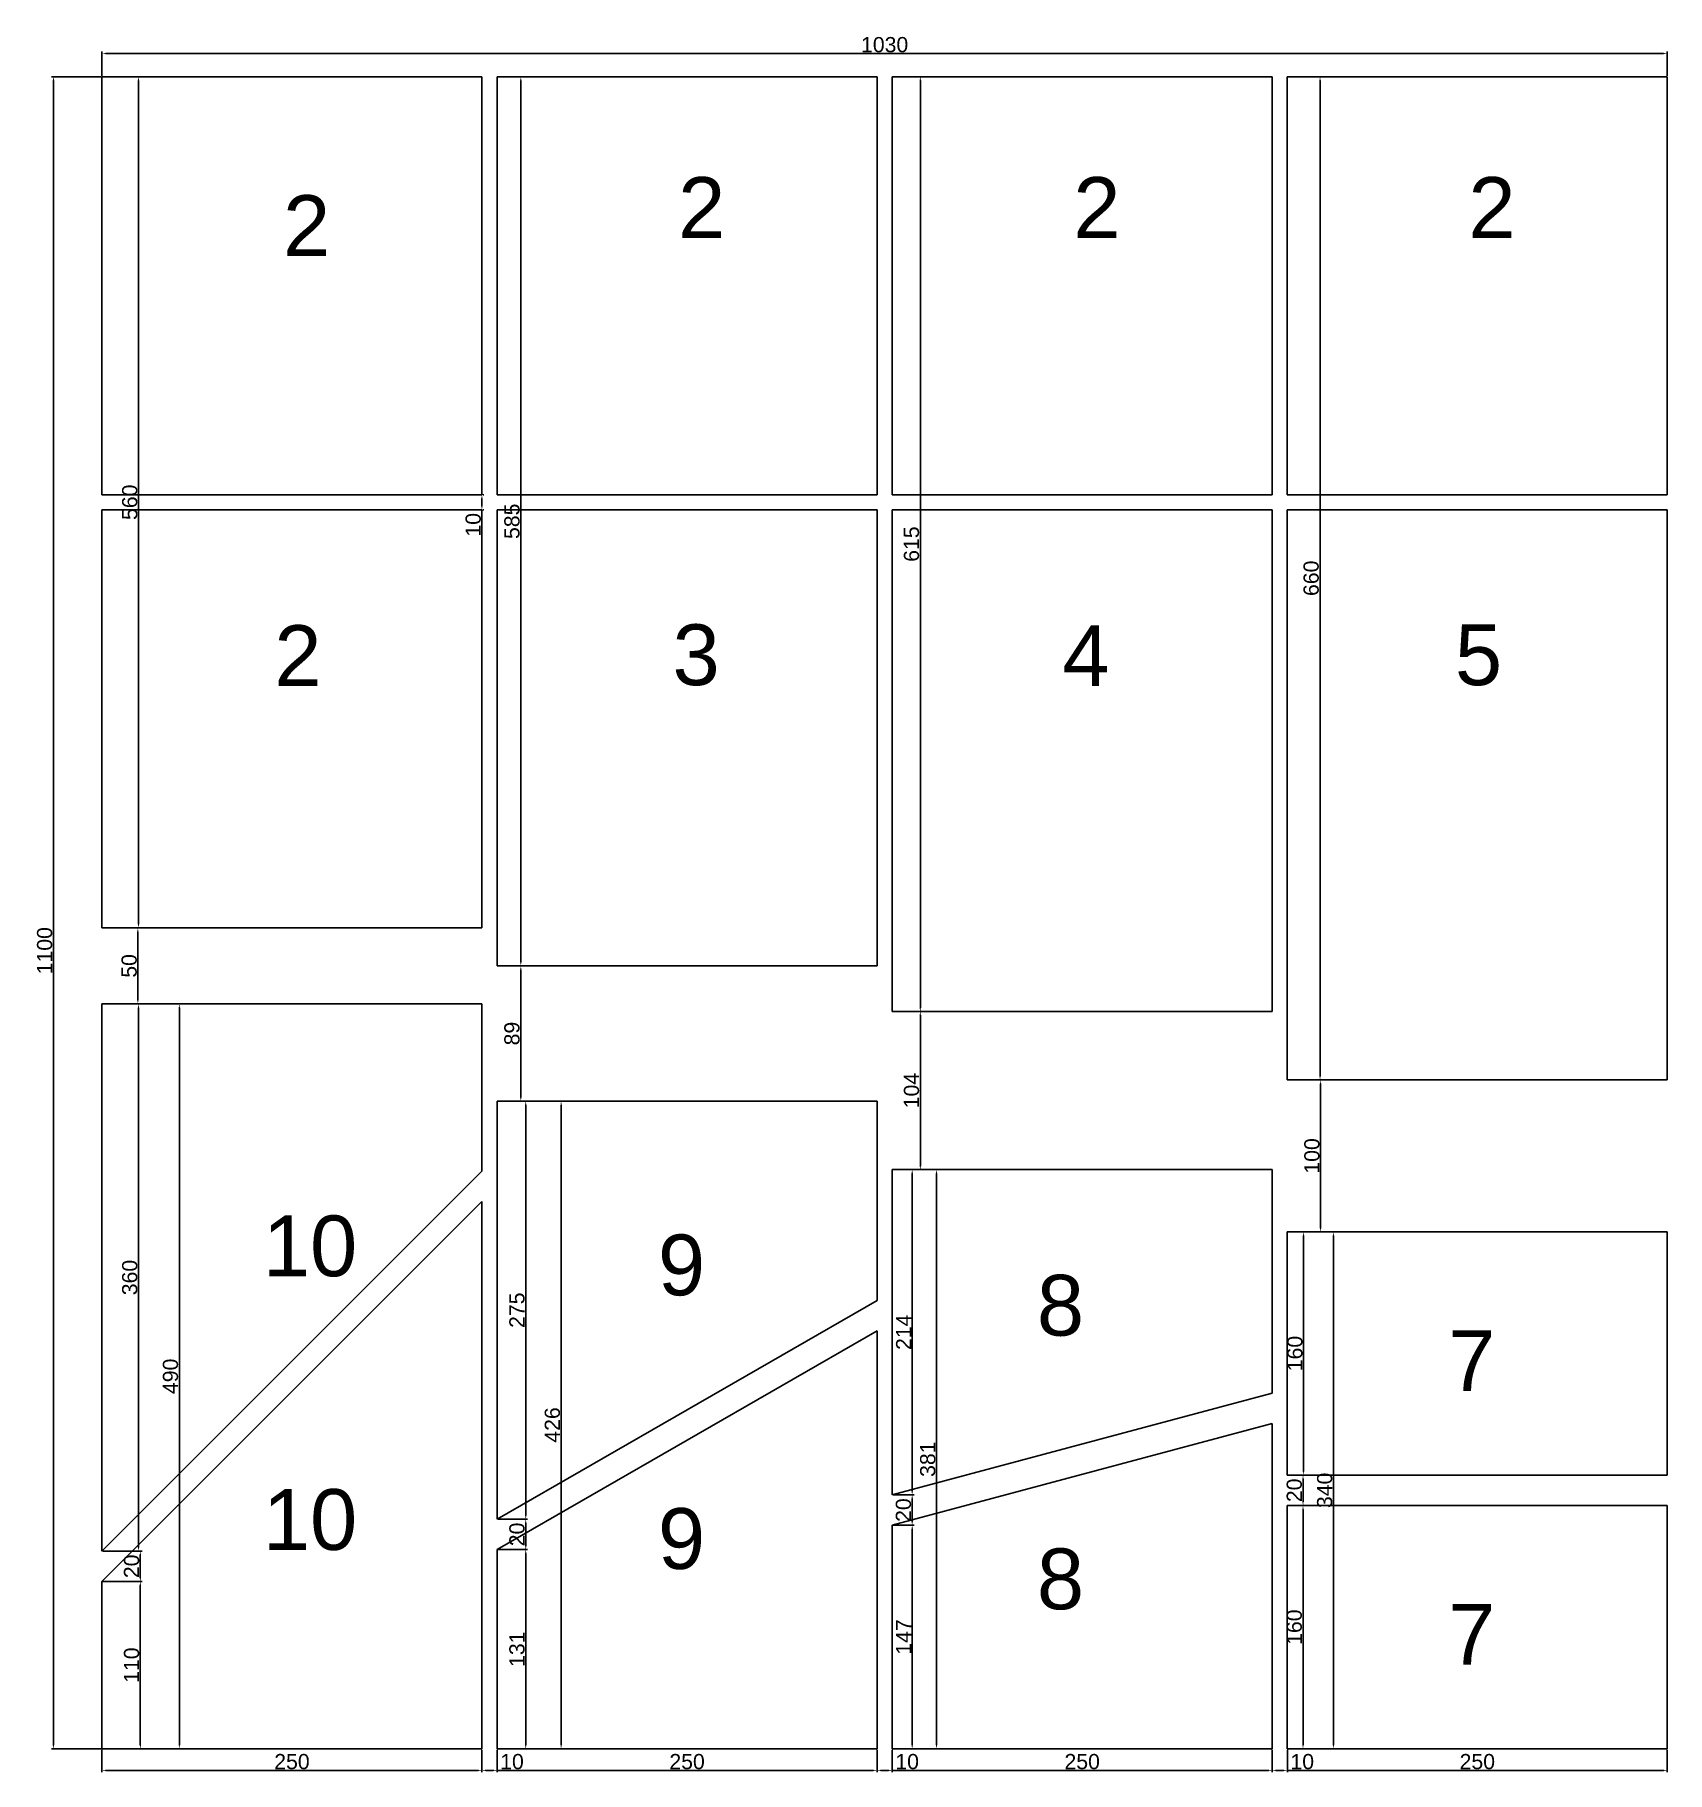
# Model space of a CAD drawing. Header units: millimetres. Extents: x -4275 to 17266, y -15886 to 5463.
# Drawn here: x 8340 to 9414, y -4808 to -3665 of the extents above; entities that cross this region are included whole.
import ezdxf

# ---------------------------------------------------------------- set-up
doc = ezdxf.new("R2010")
doc.units = ezdxf.units.MM
doc.layers.add('尺寸标注', color=6, linetype='Continuous')
doc.layers.add('标号', color=4, linetype='Continuous')
doc.styles.get("Standard").update_dxf_attribs({"font": 'arial.ttf'})
doc.dimstyles.new('ISO-25-JHF', dxfattribs={"dimtxt": 10, "dimasz": 2.5, "dimexe": 1.25, "dimexo": 0.625, "dimtad": 1, "dimtxsty": 'Standard', "dimcen": 2.5, "dimadec": 0, "dimazin": 0, "dimtfac": 1, "dimtmove": 0, "dimatfit": 3, "dimfxl": 1, "dimarcsym": 0})

msp = doc.modelspace()

# ---------------------------------------------------------------- texts
at = {"layer": '标号', "char_height": 40, "attachment_point": 7}
for s, insert in [('2 ', (8763.629, -3799.079)), ('2 ', (9023.629, -3799.079)), ('2 ', (9283.629, -3799.079)), ('2 ', (8503.629, -3810.98)), ('2 ', (8497.898, -4093.878)), ('3 ', (8759.933, -4093.878)), ('4 ', (9016.468, -4093.878)), ('5 ', (9274.749, -4093.878)), ('10 ', (8490.326, -4482.751)), ('9 ', (8750.326, -4495.284)), ('8 ', (8999.681, -4521.798)), ('7 ', (9270.326, -4557.751)), ('10', (8490.326, -4662.751)), ('9 ', (8750.326, -4675.284)), ('8 ', (8999.681, -4701.798)), ('7 ', (9270.326, -4737.751))]:
    msp.add_mtext_dynamic_manual_height_columns(s, width=70.10425, gutter_width=12.5, heights=[0], dxfattribs=dict(at, insert=insert))

# ---------------------------------------------------------------- blocks, each defined once
blk = doc.blocks.new('*D156')
at = {"layer": 'Defpoints', "color": 0, "transparency": 16777216}
for p in [(8384.5, -3693), (8408.5, -3693), (8384.5, -4253)]:
    blk.add_point(p, dxfattribs=at)
at = {"layer": '尺寸标注', "color": 0, "lineweight": -2, "transparency": 16777216}
for p, q in [((8385.1, -3693), (8409.7, -3693)), ((8408.5, -4250.5), (8408.5, -3695.5)), ((8385.1, -4253), (8409.7, -4253))]:
    blk.add_line(p, q, dxfattribs=at)
at = {"layer": '尺寸标注', "color": 0, "transparency": 16777216}
for points in [[(8408.1, -3695.5), (8408.9, -3695.5), (8408.5, -3693)], [(8408.1, -4250.5), (8408.9, -4250.5), (8408.5, -4253)]]:
    blk.add_solid(points, dxfattribs=at)
at = {"layer": '尺寸标注', "color": 0, "transparency": 16777216, "insert": (8402.8, -3973), "char_height": 10, "attachment_point": 5, "rotation": 90}
blk.add_mtext('560', dxfattribs=at)
blk = doc.blocks.new('*D159')
at = {"layer": 'Defpoints', "color": 0, "transparency": 16777216}
for p in [(8644.5, -3693), (8644.5, -4278), (8660.1, -4278)]:
    blk.add_point(p, dxfattribs=at)
at = {"layer": '尺寸标注', "color": 0, "lineweight": -2, "transparency": 16777216}
for p, q in [((8645.1, -3693), (8661.3, -3693)), ((8660.1, -3695.5), (8660.1, -4275.5)), ((8645.1, -4278), (8661.3, -4278))]:
    blk.add_line(p, q, dxfattribs=at)
at = {"layer": '尺寸标注', "color": 0, "transparency": 16777216}
for points in [[(8659.7, -3695.5), (8660.5, -3695.5), (8660.1, -3693)], [(8659.7, -4275.5), (8660.5, -4275.5), (8660.1, -4278)]]:
    blk.add_solid(points, dxfattribs=at)
at = {"layer": '尺寸标注', "color": 0, "transparency": 16777216, "insert": (8654.3, -3985.5), "char_height": 10, "attachment_point": 5, "rotation": 90}
blk.add_mtext('585', dxfattribs=at)
blk = doc.blocks.new('*D160')
at = {"layer": 'Defpoints', "color": 0, "transparency": 16777216}
for p in [(8904.5, -3693), (8923, -3693), (8904.5, -4308)]:
    blk.add_point(p, dxfattribs=at)
at = {"layer": '尺寸标注', "color": 0, "lineweight": -2, "transparency": 16777216}
for p, q in [((8905.1, -3693), (8924.2, -3693)), ((8923, -4305.5), (8923, -3695.5)), ((8905.1, -4308), (8924.2, -4308))]:
    blk.add_line(p, q, dxfattribs=at)
at = {"layer": '尺寸标注', "color": 0, "transparency": 16777216}
for points in [[(8922.5, -3695.5), (8923.4, -3695.5), (8923, -3693)], [(8922.5, -4305.5), (8923.4, -4305.5), (8923, -4308)]]:
    blk.add_solid(points, dxfattribs=at)
at = {"layer": '尺寸标注', "color": 0, "transparency": 16777216, "insert": (8917.2, -4000.5), "char_height": 10, "attachment_point": 5, "rotation": 90}
blk.add_mtext('615', dxfattribs=at)
blk = doc.blocks.new('*D161')
at = {"layer": 'Defpoints', "color": 0, "transparency": 16777216}
for p in [(9164.5, -3693), (9164.5, -4353), (9186, -4353)]:
    blk.add_point(p, dxfattribs=at)
at = {"layer": '尺寸标注', "color": 0, "lineweight": -2, "transparency": 16777216}
for p, q in [((9165.1, -3693), (9187.2, -3693)), ((9186, -3695.5), (9186, -4350.5)), ((9165.1, -4353), (9187.2, -4353))]:
    blk.add_line(p, q, dxfattribs=at)
at = {"layer": '尺寸标注', "color": 0, "transparency": 16777216}
for points in [[(9185.6, -3695.5), (9186.4, -3695.5), (9186, -3693)], [(9185.6, -4350.5), (9186.4, -4350.5), (9186, -4353)]]:
    blk.add_solid(points, dxfattribs=at)
at = {"layer": '尺寸标注', "color": 0, "transparency": 16777216, "insert": (9180.2, -4023), "char_height": 10, "attachment_point": 5, "rotation": 90}
blk.add_mtext('660', dxfattribs=at)
blk = doc.blocks.new('*D166')
at = {"layer": 'Defpoints', "color": 0, "transparency": 16777216}
for p in [(8634.5, -3968), (8634.5, -3978), (8634.5, -3978)]:
    blk.add_point(p, dxfattribs=at)
at = {"layer": '尺寸标注', "color": 0, "lineweight": -2, "transparency": 16777216}
for p, q in [((8634.5, -3970.5), (8634.5, -3975.5)), ((8635.1, -3968), (8635.7, -3968)), ((8634.5, -3978), (8634.5, -3995.1)), ((8635.1, -3978), (8635.7, -3978))]:
    blk.add_line(p, q, dxfattribs=at)
at = {"layer": '尺寸标注', "color": 0, "transparency": 16777216}
for points in [[(8634.1, -3970.5), (8634.9, -3970.5), (8634.5, -3968)], [(8634.1, -3975.5), (8634.9, -3975.5), (8634.5, -3978)]]:
    blk.add_solid(points, dxfattribs=at)
at = {"layer": '尺寸标注', "color": 0, "transparency": 16777216, "insert": (8628.8, -3987.8), "char_height": 10, "attachment_point": 5, "rotation": 90}
blk.add_mtext('10', dxfattribs=at)
blk = doc.blocks.new('*D208')
at = {"layer": 'Defpoints', "color": 0, "transparency": 16777216}
for p in [(8384.5, -4793), (8634.5, -4793), (8384.5, -4807.2)]:
    blk.add_point(p, dxfattribs=at)
at = {"layer": '尺寸标注', "color": 0, "lineweight": -2, "transparency": 16777216}
for p, q in [((8384.5, -4793.6), (8384.5, -4808.4)), ((8634.5, -4793.6), (8634.5, -4808.4)), ((8632, -4807.2), (8387, -4807.2))]:
    blk.add_line(p, q, dxfattribs=at)
at = {"layer": '尺寸标注', "color": 0, "transparency": 16777216}
for points in [[(8387, -4806.8), (8387, -4807.6), (8384.5, -4807.2)], [(8632, -4806.8), (8632, -4807.6), (8634.5, -4807.2)]]:
    blk.add_solid(points, dxfattribs=at)
at = {"layer": '尺寸标注', "color": 0, "transparency": 16777216, "insert": (8509.5, -4801.5), "char_height": 10, "attachment_point": 5}
blk.add_mtext('250', dxfattribs=at)
blk = doc.blocks.new('*D209')
at = {"layer": 'Defpoints', "color": 0, "transparency": 16777216}
for p in [(8384.5, -4683), (8409.7, -4683), (8384.5, -4793)]:
    blk.add_point(p, dxfattribs=at)
at = {"layer": '尺寸标注', "color": 0, "lineweight": -2, "transparency": 16777216}
for p, q in [((8385.1, -4683), (8411, -4683)), ((8409.7, -4790.5), (8409.7, -4685.5)), ((8385.1, -4793), (8411, -4793))]:
    blk.add_line(p, q, dxfattribs=at)
at = {"layer": '尺寸标注', "color": 0, "transparency": 16777216}
for points in [[(8409.3, -4685.5), (8410.2, -4685.5), (8409.7, -4683)], [(8409.3, -4790.5), (8410.2, -4790.5), (8409.7, -4793)]]:
    blk.add_solid(points, dxfattribs=at)
at = {"layer": '尺寸标注', "color": 0, "transparency": 16777216, "insert": (8404, -4738), "char_height": 10, "attachment_point": 5, "rotation": 90}
blk.add_mtext('110', dxfattribs=at)
blk = doc.blocks.new('*D210')
at = {"layer": 'Defpoints', "color": 0, "transparency": 16777216}
for p in [(8384.5, -4663), (8409.7, -4663), (8384.5, -4683)]:
    blk.add_point(p, dxfattribs=at)
at = {"layer": '尺寸标注', "color": 0, "lineweight": -2, "transparency": 16777216}
for p, q in [((8385.1, -4663), (8411, -4663)), ((8409.7, -4680.5), (8409.7, -4665.5)), ((8385.1, -4683), (8411, -4683))]:
    blk.add_line(p, q, dxfattribs=at)
at = {"layer": '尺寸标注', "color": 0, "transparency": 16777216}
for points in [[(8409.3, -4665.5), (8410.2, -4665.5), (8409.7, -4663)], [(8409.3, -4680.5), (8410.2, -4680.5), (8409.7, -4683)]]:
    blk.add_solid(points, dxfattribs=at)
at = {"layer": '尺寸标注', "color": 0, "transparency": 16777216, "insert": (8404, -4673), "char_height": 10, "attachment_point": 5, "rotation": 90}
blk.add_mtext('20', dxfattribs=at)
blk = doc.blocks.new('*D211')
at = {"layer": 'Defpoints', "color": 0, "transparency": 16777216}
for p in [(8384.5, -4303), (8408.5, -4303), (8384.5, -4663)]:
    blk.add_point(p, dxfattribs=at)
at = {"layer": '尺寸标注', "color": 0, "lineweight": -2, "transparency": 16777216}
for p, q in [((8385.1, -4303), (8409.7, -4303)), ((8408.5, -4660.5), (8408.5, -4305.5)), ((8385.1, -4663), (8409.7, -4663))]:
    blk.add_line(p, q, dxfattribs=at)
at = {"layer": '尺寸标注', "color": 0, "transparency": 16777216}
for points in [[(8408.1, -4305.5), (8408.9, -4305.5), (8408.5, -4303)], [(8408.1, -4660.5), (8408.9, -4660.5), (8408.5, -4663)]]:
    blk.add_solid(points, dxfattribs=at)
at = {"layer": '尺寸标注', "color": 0, "transparency": 16777216, "insert": (8402.8, -4483), "char_height": 10, "attachment_point": 5, "rotation": 90}
blk.add_mtext('360', dxfattribs=at)
blk = doc.blocks.new('*D213')
at = {"layer": 'Defpoints', "color": 0, "transparency": 16777216}
for p in [(9164.5, -4793), (9414.5, -4793), (9414.5, -4807.2)]:
    blk.add_point(p, dxfattribs=at)
at = {"layer": '尺寸标注', "color": 0, "lineweight": -2, "transparency": 16777216}
for p, q in [((9164.5, -4793.6), (9164.5, -4808.4)), ((9414.5, -4793.6), (9414.5, -4808.4)), ((9167, -4807.2), (9412, -4807.2))]:
    blk.add_line(p, q, dxfattribs=at)
at = {"layer": '尺寸标注', "color": 0, "transparency": 16777216}
for points in [[(9167, -4806.8), (9167, -4807.6), (9164.5, -4807.2)], [(9412, -4806.8), (9412, -4807.6), (9414.5, -4807.2)]]:
    blk.add_solid(points, dxfattribs=at)
at = {"layer": '尺寸标注', "color": 0, "transparency": 16777216, "insert": (9289.5, -4801.5), "char_height": 10, "attachment_point": 5}
blk.add_mtext('250', dxfattribs=at)
blk = doc.blocks.new('*D214')
at = {"layer": 'Defpoints', "color": 0, "transparency": 16777216}
for p in [(9164.5, -4633), (9174.8, -4633), (9164.5, -4793)]:
    blk.add_point(p, dxfattribs=at)
at = {"layer": '尺寸标注', "color": 0, "lineweight": -2, "transparency": 16777216}
for p, q in [((9165.1, -4633), (9176.1, -4633)), ((9174.8, -4790.5), (9174.8, -4635.5)), ((9165.1, -4793), (9176.1, -4793))]:
    blk.add_line(p, q, dxfattribs=at)
at = {"layer": '尺寸标注', "color": 0, "transparency": 16777216}
for points in [[(9174.4, -4635.5), (9175.2, -4635.5), (9174.8, -4633)], [(9174.4, -4790.5), (9175.2, -4790.5), (9174.8, -4793)]]:
    blk.add_solid(points, dxfattribs=at)
at = {"layer": '尺寸标注', "color": 0, "transparency": 16777216, "insert": (9169.1, -4713), "char_height": 10, "attachment_point": 5, "rotation": 90}
blk.add_mtext('160', dxfattribs=at)
blk = doc.blocks.new('*D215')
at = {"layer": 'Defpoints', "color": 0, "transparency": 16777216}
for p in [(9164.5, -4613), (9174.8, -4613), (9164.5, -4633)]:
    blk.add_point(p, dxfattribs=at)
at = {"layer": '尺寸标注', "color": 0, "lineweight": -2, "transparency": 16777216}
for p, q in [((9165.1, -4613), (9176.1, -4613)), ((9174.8, -4630.5), (9174.8, -4615.5)), ((9165.1, -4633), (9176.1, -4633))]:
    blk.add_line(p, q, dxfattribs=at)
at = {"layer": '尺寸标注', "color": 0, "transparency": 16777216}
for points in [[(9174.4, -4615.5), (9175.2, -4615.5), (9174.8, -4613)], [(9174.4, -4630.5), (9175.2, -4630.5), (9174.8, -4633)]]:
    blk.add_solid(points, dxfattribs=at)
at = {"layer": '尺寸标注', "color": 0, "transparency": 16777216, "insert": (9169.1, -4623), "char_height": 10, "attachment_point": 5, "rotation": 90}
blk.add_mtext('20', dxfattribs=at)
blk = doc.blocks.new('*D216')
at = {"layer": 'Defpoints', "color": 0, "transparency": 16777216}
for p in [(9164.5, -4453), (9175.2, -4453), (9164.5, -4613)]:
    blk.add_point(p, dxfattribs=at)
at = {"layer": '尺寸标注', "color": 0, "lineweight": -2, "transparency": 16777216}
for p, q in [((9165.1, -4453), (9176.5, -4453)), ((9175.2, -4610.5), (9175.2, -4455.5)), ((9165.1, -4613), (9176.5, -4613))]:
    blk.add_line(p, q, dxfattribs=at)
at = {"layer": '尺寸标注', "color": 0, "transparency": 16777216}
for points in [[(9174.8, -4455.5), (9175.6, -4455.5), (9175.2, -4453)], [(9174.8, -4610.5), (9175.6, -4610.5), (9175.2, -4613)]]:
    blk.add_solid(points, dxfattribs=at)
at = {"layer": '尺寸标注', "color": 0, "transparency": 16777216, "insert": (9169.5, -4533), "char_height": 10, "attachment_point": 5, "rotation": 90}
blk.add_mtext('160', dxfattribs=at)
blk = doc.blocks.new('*D212')
at = {"layer": 'Defpoints', "color": 0, "transparency": 16777216}
for p in [(9164.5, -4453), (9164.5, -4793), (9194.8, -4793)]:
    blk.add_point(p, dxfattribs=at)
at = {"layer": '尺寸标注', "color": 0, "lineweight": -2, "transparency": 16777216}
for p, q in [((9165.1, -4453), (9196.1, -4453)), ((9194.8, -4455.5), (9194.8, -4790.5)), ((9165.1, -4793), (9196.1, -4793))]:
    blk.add_line(p, q, dxfattribs=at)
at = {"layer": '尺寸标注', "color": 0, "transparency": 16777216}
for points in [[(9194.4, -4455.5), (9195.2, -4455.5), (9194.8, -4453)], [(9194.4, -4790.5), (9195.2, -4790.5), (9194.8, -4793)]]:
    blk.add_solid(points, dxfattribs=at)
at = {"layer": '尺寸标注', "color": 0, "transparency": 16777216, "insert": (9189.1, -4623), "char_height": 10, "attachment_point": 5, "rotation": 90}
blk.add_mtext('340', dxfattribs=at)
blk = doc.blocks.new('*D218')
at = {"layer": 'Defpoints', "color": 0, "transparency": 16777216}
for p in [(8904.5, -4793), (9154.5, -4793), (9154.5, -4807.2)]:
    blk.add_point(p, dxfattribs=at)
at = {"layer": '尺寸标注', "color": 0, "lineweight": -2, "transparency": 16777216}
for p, q in [((8904.5, -4793.6), (8904.5, -4808.4)), ((9154.5, -4793.6), (9154.5, -4808.4)), ((8907, -4807.2), (9152, -4807.2))]:
    blk.add_line(p, q, dxfattribs=at)
at = {"layer": '尺寸标注', "color": 0, "transparency": 16777216}
for points in [[(8907, -4806.8), (8907, -4807.6), (8904.5, -4807.2)], [(9152, -4806.8), (9152, -4807.6), (9154.5, -4807.2)]]:
    blk.add_solid(points, dxfattribs=at)
at = {"layer": '尺寸标注', "color": 0, "transparency": 16777216, "insert": (9029.5, -4801.5), "char_height": 10, "attachment_point": 5}
blk.add_mtext('250', dxfattribs=at)
blk = doc.blocks.new('*D219')
at = {"layer": 'Defpoints', "color": 0, "transparency": 16777216}
for p in [(8904.5, -4646), (8917.6, -4646), (8904.5, -4793)]:
    blk.add_point(p, dxfattribs=at)
at = {"layer": '尺寸标注', "color": 0, "lineweight": -2, "transparency": 16777216}
for p, q in [((8905.1, -4646), (8918.9, -4646)), ((8917.6, -4790.5), (8917.6, -4648.5)), ((8905.1, -4793), (8918.9, -4793))]:
    blk.add_line(p, q, dxfattribs=at)
at = {"layer": '尺寸标注', "color": 0, "transparency": 16777216}
for points in [[(8917.2, -4648.5), (8918.1, -4648.5), (8917.6, -4646)], [(8917.2, -4790.5), (8918.1, -4790.5), (8917.6, -4793)]]:
    blk.add_solid(points, dxfattribs=at)
at = {"layer": '尺寸标注', "color": 0, "transparency": 16777216, "insert": (8912, -4719.5), "char_height": 10, "attachment_point": 5, "rotation": 90}
blk.add_mtext('147', dxfattribs=at)
blk = doc.blocks.new('*D220')
at = {"layer": 'Defpoints', "color": 0, "transparency": 16777216}
for p in [(8904.5, -4626), (8917.6, -4626), (8904.5, -4646)]:
    blk.add_point(p, dxfattribs=at)
at = {"layer": '尺寸标注', "color": 0, "lineweight": -2, "transparency": 16777216}
for p, q in [((8905.1, -4626), (8918.9, -4626)), ((8917.6, -4643.5), (8917.6, -4628.5)), ((8905.1, -4646), (8918.9, -4646))]:
    blk.add_line(p, q, dxfattribs=at)
at = {"layer": '尺寸标注', "color": 0, "transparency": 16777216}
for points in [[(8917.2, -4628.5), (8918.1, -4628.5), (8917.6, -4626)], [(8917.2, -4643.5), (8918.1, -4643.5), (8917.6, -4646)]]:
    blk.add_solid(points, dxfattribs=at)
at = {"layer": '尺寸标注', "color": 0, "transparency": 16777216, "insert": (8911.9, -4636), "char_height": 10, "attachment_point": 5, "rotation": 90}
blk.add_mtext('20', dxfattribs=at)
blk = doc.blocks.new('*D221')
at = {"layer": 'Defpoints', "color": 0, "transparency": 16777216}
for p in [(8904.5, -4412), (8917.6, -4412), (8904.5, -4626)]:
    blk.add_point(p, dxfattribs=at)
at = {"layer": '尺寸标注', "color": 0, "lineweight": -2, "transparency": 16777216}
for p, q in [((8905.1, -4412), (8918.9, -4412)), ((8917.6, -4623.5), (8917.6, -4414.5)), ((8905.1, -4626), (8918.9, -4626))]:
    blk.add_line(p, q, dxfattribs=at)
at = {"layer": '尺寸标注', "color": 0, "transparency": 16777216}
for points in [[(8917.2, -4414.5), (8918.1, -4414.5), (8917.6, -4412)], [(8917.2, -4623.5), (8918.1, -4623.5), (8917.6, -4626)]]:
    blk.add_solid(points, dxfattribs=at)
at = {"layer": '尺寸标注', "color": 0, "transparency": 16777216, "insert": (8912, -4519), "char_height": 10, "attachment_point": 5, "rotation": 90}
blk.add_mtext('214', dxfattribs=at)
blk = doc.blocks.new('*D217')
at = {"layer": 'Defpoints', "color": 0, "transparency": 16777216}
for p in [(8904.5, -4412), (8933.6, -4412), (8904.5, -4793)]:
    blk.add_point(p, dxfattribs=at)
at = {"layer": '尺寸标注', "color": 0, "lineweight": -2, "transparency": 16777216}
for p, q in [((8905.1, -4412), (8934.9, -4412)), ((8933.6, -4790.5), (8933.6, -4414.5)), ((8905.1, -4793), (8934.9, -4793))]:
    blk.add_line(p, q, dxfattribs=at)
at = {"layer": '尺寸标注', "color": 0, "transparency": 16777216}
for points in [[(8933.2, -4414.5), (8934, -4414.5), (8933.6, -4412)], [(8933.2, -4790.5), (8934, -4790.5), (8933.6, -4793)]]:
    blk.add_solid(points, dxfattribs=at)
at = {"layer": '尺寸标注', "color": 0, "transparency": 16777216, "insert": (8927.9, -4602.5), "char_height": 10, "attachment_point": 5, "rotation": 90}
blk.add_mtext('381', dxfattribs=at)
blk = doc.blocks.new('*D223')
at = {"layer": 'Defpoints', "color": 0, "transparency": 16777216}
for p in [(8644.5, -4793), (8894.5, -4793), (8644.5, -4807.2)]:
    blk.add_point(p, dxfattribs=at)
at = {"layer": '尺寸标注', "color": 0, "lineweight": -2, "transparency": 16777216}
for p, q in [((8644.5, -4793.6), (8644.5, -4808.4)), ((8894.5, -4793.6), (8894.5, -4808.4)), ((8892, -4807.2), (8647, -4807.2))]:
    blk.add_line(p, q, dxfattribs=at)
at = {"layer": '尺寸标注', "color": 0, "transparency": 16777216}
for points in [[(8647, -4806.8), (8647, -4807.6), (8644.5, -4807.2)], [(8892, -4806.8), (8892, -4807.6), (8894.5, -4807.2)]]:
    blk.add_solid(points, dxfattribs=at)
at = {"layer": '尺寸标注', "color": 0, "transparency": 16777216, "insert": (8769.5, -4801.5), "char_height": 10, "attachment_point": 5}
blk.add_mtext('250', dxfattribs=at)
blk = doc.blocks.new('*D224')
at = {"layer": 'Defpoints', "color": 0, "transparency": 16777216}
for p in [(8644.5, -4662), (8663.3, -4662), (8644.5, -4793)]:
    blk.add_point(p, dxfattribs=at)
at = {"layer": '尺寸标注', "color": 0, "lineweight": -2, "transparency": 16777216}
for p, q in [((8645.1, -4662), (8664.6, -4662)), ((8663.3, -4790.5), (8663.3, -4664.5)), ((8645.1, -4793), (8664.6, -4793))]:
    blk.add_line(p, q, dxfattribs=at)
at = {"layer": '尺寸标注', "color": 0, "transparency": 16777216}
for points in [[(8662.9, -4664.5), (8663.8, -4664.5), (8663.3, -4662)], [(8662.9, -4790.5), (8663.8, -4790.5), (8663.3, -4793)]]:
    blk.add_solid(points, dxfattribs=at)
at = {"layer": '尺寸标注', "color": 0, "transparency": 16777216, "insert": (8657.6, -4727.5), "char_height": 10, "attachment_point": 5, "rotation": 90}
blk.add_mtext('131', dxfattribs=at)
blk = doc.blocks.new('*D225')
at = {"layer": 'Defpoints', "color": 0, "transparency": 16777216}
for p in [(8644.5, -4642), (8663.3, -4642), (8644.5, -4662)]:
    blk.add_point(p, dxfattribs=at)
at = {"layer": '尺寸标注', "color": 0, "lineweight": -2, "transparency": 16777216}
for p, q in [((8645.1, -4642), (8664.6, -4642)), ((8663.3, -4659.5), (8663.3, -4644.5)), ((8645.1, -4662), (8664.6, -4662))]:
    blk.add_line(p, q, dxfattribs=at)
at = {"layer": '尺寸标注', "color": 0, "transparency": 16777216}
for points in [[(8662.9, -4644.5), (8663.8, -4644.5), (8663.3, -4642)], [(8662.9, -4659.5), (8663.8, -4659.5), (8663.3, -4662)]]:
    blk.add_solid(points, dxfattribs=at)
at = {"layer": '尺寸标注', "color": 0, "transparency": 16777216, "insert": (8657.6, -4652), "char_height": 10, "attachment_point": 5, "rotation": 90}
blk.add_mtext('20', dxfattribs=at)
blk = doc.blocks.new('*D226')
at = {"layer": 'Defpoints', "color": 0, "transparency": 16777216}
for p in [(8644.5, -4367), (8663.3, -4367), (8644.5, -4642)]:
    blk.add_point(p, dxfattribs=at)
at = {"layer": '尺寸标注', "color": 0, "lineweight": -2, "transparency": 16777216}
for p, q in [((8645.1, -4367), (8664.6, -4367)), ((8663.3, -4639.5), (8663.3, -4369.5)), ((8645.1, -4642), (8664.6, -4642))]:
    blk.add_line(p, q, dxfattribs=at)
at = {"layer": '尺寸标注', "color": 0, "transparency": 16777216}
for points in [[(8662.9, -4369.5), (8663.8, -4369.5), (8663.3, -4367)], [(8662.9, -4639.5), (8663.8, -4639.5), (8663.3, -4642)]]:
    blk.add_solid(points, dxfattribs=at)
at = {"layer": '尺寸标注', "color": 0, "transparency": 16777216, "insert": (8657.6, -4504.5), "char_height": 10, "attachment_point": 5, "rotation": 90}
blk.add_mtext('275', dxfattribs=at)
blk = doc.blocks.new('*D222')
at = {"layer": 'Defpoints', "color": 0, "transparency": 16777216}
for p in [(8644.5, -4367), (8644.5, -4793), (8686.6, -4793)]:
    blk.add_point(p, dxfattribs=at)
at = {"layer": '尺寸标注', "color": 0, "lineweight": -2, "transparency": 16777216}
for p, q in [((8645.1, -4367), (8687.8, -4367)), ((8686.6, -4369.5), (8686.6, -4790.5)), ((8645.1, -4793), (8687.8, -4793))]:
    blk.add_line(p, q, dxfattribs=at)
at = {"layer": '尺寸标注', "color": 0, "transparency": 16777216}
for points in [[(8686.2, -4369.5), (8687, -4369.5), (8686.6, -4367)], [(8686.2, -4790.5), (8687, -4790.5), (8686.6, -4793)]]:
    blk.add_solid(points, dxfattribs=at)
at = {"layer": '尺寸标注', "color": 0, "transparency": 16777216, "insert": (8680.9, -4580), "char_height": 10, "attachment_point": 5, "rotation": 90}
blk.add_mtext('426', dxfattribs=at)
blk = doc.blocks.new('*D227')
at = {"layer": 'Defpoints', "color": 0, "transparency": 16777216}
for p in [(9154.5, -4793), (9164.5, -4793), (9164.5, -4807.2)]:
    blk.add_point(p, dxfattribs=at)
at = {"layer": '尺寸标注', "color": 0, "lineweight": -2, "transparency": 16777216}
for p, q in [((9154.5, -4793.6), (9154.5, -4808.4)), ((9164.5, -4793.6), (9164.5, -4808.4)), ((9157, -4807.2), (9162, -4807.2)), ((9164.5, -4807.2), (9181.6, -4807.2))]:
    blk.add_line(p, q, dxfattribs=at)
at = {"layer": '尺寸标注', "color": 0, "transparency": 16777216}
for points in [[(9157, -4806.8), (9157, -4807.6), (9154.5, -4807.2)], [(9162, -4806.8), (9162, -4807.6), (9164.5, -4807.2)]]:
    blk.add_solid(points, dxfattribs=at)
at = {"layer": '尺寸标注', "color": 0, "transparency": 16777216, "insert": (9174.3, -4801.5), "char_height": 10, "attachment_point": 5}
blk.add_mtext('10', dxfattribs=at)
blk = doc.blocks.new('*D228')
at = {"layer": 'Defpoints', "color": 0, "transparency": 16777216}
for p in [(8894.5, -4793), (8904.5, -4793), (8904.5, -4807.2)]:
    blk.add_point(p, dxfattribs=at)
at = {"layer": '尺寸标注', "color": 0, "lineweight": -2, "transparency": 16777216}
for p, q in [((8894.5, -4793.6), (8894.5, -4808.4)), ((8904.5, -4793.6), (8904.5, -4808.4)), ((8897, -4807.2), (8902, -4807.2)), ((8904.5, -4807.2), (8921.6, -4807.2))]:
    blk.add_line(p, q, dxfattribs=at)
at = {"layer": '尺寸标注', "color": 0, "transparency": 16777216}
for points in [[(8897, -4806.8), (8897, -4807.6), (8894.5, -4807.2)], [(8902, -4806.8), (8902, -4807.6), (8904.5, -4807.2)]]:
    blk.add_solid(points, dxfattribs=at)
at = {"layer": '尺寸标注', "color": 0, "transparency": 16777216, "insert": (8914.3, -4801.5), "char_height": 10, "attachment_point": 5}
blk.add_mtext('10', dxfattribs=at)
blk = doc.blocks.new('*D229')
at = {"layer": 'Defpoints', "color": 0, "transparency": 16777216}
for p in [(8634.5, -4793), (8644.5, -4793), (8644.5, -4807.2)]:
    blk.add_point(p, dxfattribs=at)
at = {"layer": '尺寸标注', "color": 0, "lineweight": -2, "transparency": 16777216}
for p, q in [((8634.5, -4793.6), (8634.5, -4808.4)), ((8644.5, -4793.6), (8644.5, -4808.4)), ((8637, -4807.2), (8642, -4807.2)), ((8644.5, -4807.2), (8661.6, -4807.2))]:
    blk.add_line(p, q, dxfattribs=at)
at = {"layer": '尺寸标注', "color": 0, "transparency": 16777216}
for points in [[(8637, -4806.8), (8637, -4807.6), (8634.5, -4807.2)], [(8642, -4806.8), (8642, -4807.6), (8644.5, -4807.2)]]:
    blk.add_solid(points, dxfattribs=at)
at = {"layer": '尺寸标注', "color": 0, "transparency": 16777216, "insert": (8654.3, -4801.5), "char_height": 10, "attachment_point": 5}
blk.add_mtext('10', dxfattribs=at)
blk = doc.blocks.new('*D230')
at = {"layer": 'Defpoints', "color": 0, "transparency": 16777216}
for p in [(8393.3, -4303), (8393.3, -4793), (8435.4, -4793)]:
    blk.add_point(p, dxfattribs=at)
at = {"layer": '尺寸标注', "color": 0, "lineweight": -2, "transparency": 16777216}
for p, q in [((8393.9, -4303), (8436.6, -4303)), ((8435.4, -4305.5), (8435.4, -4790.5)), ((8393.9, -4793), (8436.6, -4793))]:
    blk.add_line(p, q, dxfattribs=at)
at = {"layer": '尺寸标注', "color": 0, "transparency": 16777216}
for points in [[(8435, -4305.5), (8435.8, -4305.5), (8435.4, -4303)], [(8435, -4790.5), (8435.8, -4790.5), (8435.4, -4793)]]:
    blk.add_solid(points, dxfattribs=at)
at = {"layer": '尺寸标注', "color": 0, "transparency": 16777216, "insert": (8429.6, -4548), "char_height": 10, "attachment_point": 5, "rotation": 90}
blk.add_mtext('490', dxfattribs=at)
blk = doc.blocks.new('*D231')
at = {"layer": 'Defpoints', "color": 0, "transparency": 16777216}
for p in [(8352.5, -3693), (8384.5, -3693), (8384.5, -4793)]:
    blk.add_point(p, dxfattribs=at)
at = {"layer": '尺寸标注', "color": 0, "lineweight": -2, "transparency": 16777216}
for p, q in [((8383.9, -3693), (8351.3, -3693)), ((8352.5, -4790.5), (8352.5, -3695.5)), ((8383.9, -4793), (8351.3, -4793))]:
    blk.add_line(p, q, dxfattribs=at)
at = {"layer": '尺寸标注', "color": 0, "transparency": 16777216}
for points in [[(8352.1, -3695.5), (8353, -3695.5), (8352.5, -3693)], [(8352.1, -4790.5), (8353, -4790.5), (8352.5, -4793)]]:
    blk.add_solid(points, dxfattribs=at)
at = {"layer": '尺寸标注', "color": 0, "transparency": 16777216, "insert": (8346.8, -4268), "char_height": 10, "attachment_point": 5, "rotation": 90}
blk.add_mtext('1100', dxfattribs=at)
blk = doc.blocks.new('*D232')
at = {"layer": 'Defpoints', "color": 0, "transparency": 16777216}
for p in [(8384.5, -4253), (8384.5, -4303), (8408.1, -4303)]:
    blk.add_point(p, dxfattribs=at)
at = {"layer": '尺寸标注', "color": 0, "lineweight": -2, "transparency": 16777216}
for p, q in [((8385.1, -4253), (8409.3, -4253)), ((8408.1, -4255.5), (8408.1, -4300.5)), ((8385.1, -4303), (8409.3, -4303))]:
    blk.add_line(p, q, dxfattribs=at)
at = {"layer": '尺寸标注', "color": 0, "transparency": 16777216}
for points in [[(8407.7, -4255.5), (8408.5, -4255.5), (8408.1, -4253)], [(8407.7, -4300.5), (8408.5, -4300.5), (8408.1, -4303)]]:
    blk.add_solid(points, dxfattribs=at)
at = {"layer": '尺寸标注', "color": 0, "transparency": 16777216, "insert": (8402.4, -4278), "char_height": 10, "attachment_point": 5, "rotation": 90}
blk.add_mtext('50', dxfattribs=at)
blk = doc.blocks.new('*D233')
at = {"layer": 'Defpoints', "color": 0, "transparency": 16777216}
for p in [(8644.5, -4278), (8660.1, -4278), (8644.5, -4367)]:
    blk.add_point(p, dxfattribs=at)
at = {"layer": '尺寸标注', "color": 0, "lineweight": -2, "transparency": 16777216}
for p, q in [((8645.1, -4278), (8661.3, -4278)), ((8660.1, -4364.5), (8660.1, -4280.5)), ((8645.1, -4367), (8661.3, -4367))]:
    blk.add_line(p, q, dxfattribs=at)
at = {"layer": '尺寸标注', "color": 0, "transparency": 16777216}
for points in [[(8659.7, -4280.5), (8660.5, -4280.5), (8660.1, -4278)], [(8659.7, -4364.5), (8660.5, -4364.5), (8660.1, -4367)]]:
    blk.add_solid(points, dxfattribs=at)
at = {"layer": '尺寸标注', "color": 0, "transparency": 16777216, "insert": (8654.3, -4322.5), "char_height": 10, "attachment_point": 5, "rotation": 90}
blk.add_mtext('89', dxfattribs=at)
blk = doc.blocks.new('*D234')
at = {"layer": 'Defpoints', "color": 0, "transparency": 16777216}
for p in [(8904.5, -4308), (8904.5, -4412), (8923, -4412)]:
    blk.add_point(p, dxfattribs=at)
at = {"layer": '尺寸标注', "color": 0, "lineweight": -2, "transparency": 16777216}
for p, q in [((8905.1, -4308), (8924.2, -4308)), ((8923, -4310.5), (8923, -4409.5)), ((8905.1, -4412), (8924.2, -4412))]:
    blk.add_line(p, q, dxfattribs=at)
at = {"layer": '尺寸标注', "color": 0, "transparency": 16777216}
for points in [[(8922.5, -4310.5), (8923.4, -4310.5), (8923, -4308)], [(8922.5, -4409.5), (8923.4, -4409.5), (8923, -4412)]]:
    blk.add_solid(points, dxfattribs=at)
at = {"layer": '尺寸标注', "color": 0, "transparency": 16777216, "insert": (8917.2, -4360), "char_height": 10, "attachment_point": 5, "rotation": 90}
blk.add_mtext('104', dxfattribs=at)
blk = doc.blocks.new('*D235')
at = {"layer": 'Defpoints', "color": 0, "transparency": 16777216}
for p in [(9164.5, -4353), (9164.5, -4453), (9186.4, -4453)]:
    blk.add_point(p, dxfattribs=at)
at = {"layer": '尺寸标注', "color": 0, "lineweight": -2, "transparency": 16777216}
for p, q in [((9165.1, -4353), (9187.6, -4353)), ((9186.4, -4355.5), (9186.4, -4450.5)), ((9165.1, -4453), (9187.6, -4453))]:
    blk.add_line(p, q, dxfattribs=at)
at = {"layer": '尺寸标注', "color": 0, "transparency": 16777216}
for points in [[(9186, -4355.5), (9186.8, -4355.5), (9186.4, -4353)], [(9186, -4450.5), (9186.8, -4450.5), (9186.4, -4453)]]:
    blk.add_solid(points, dxfattribs=at)
at = {"layer": '尺寸标注', "color": 0, "transparency": 16777216, "insert": (9180.7, -4403), "char_height": 10, "attachment_point": 5, "rotation": 90}
blk.add_mtext('100', dxfattribs=at)
blk = doc.blocks.new('*D236')
at = {"layer": 'Defpoints', "color": 0, "transparency": 16777216}
for p in [(9414.5, -3677.7), (8384.5, -3693), (9414.5, -3693)]:
    blk.add_point(p, dxfattribs=at)
at = {"layer": '尺寸标注', "color": 0, "lineweight": -2, "transparency": 16777216}
for p, q in [((8384.5, -3692.4), (8384.5, -3676.5)), ((8387, -3677.7), (9412, -3677.7)), ((9414.5, -3692.4), (9414.5, -3676.5))]:
    blk.add_line(p, q, dxfattribs=at)
at = {"layer": '尺寸标注', "color": 0, "transparency": 16777216}
for points in [[(8387, -3677.3), (8387, -3678.1), (8384.5, -3677.7)], [(9412, -3677.3), (9412, -3678.1), (9414.5, -3677.7)]]:
    blk.add_solid(points, dxfattribs=at)
at = {"layer": '尺寸标注', "color": 0, "transparency": 16777216, "insert": (8899.5, -3672), "char_height": 10, "attachment_point": 5}
blk.add_mtext('1030', dxfattribs=at)

# ---------------------------------------------------------------- dimensions: what is measured, and where the dimension line sits
at = {"layer": '尺寸标注'}
for p1, p2, distance, picture, middle in [((8384.487, -3693.007), (9414.487, -3693.007), 15.286, '*D236', (8899.487, -3671.986)), ((8384.487, -4253.007), (8384.487, -3693.007), -24.012, '*D156', (8402.769, -3973.007)), ((8644.487, -3693.007), (8644.487, -4278.007), 15.593, '*D159', (8654.35, -3985.507)), ((8904.487, -4308.007), (8904.487, -3693.007), -18.473, '*D160', (8917.229, -4000.507)), ((9164.487, -3693.007), (9164.487, -4353.007), 21.491, '*D161', (9180.248, -4023.007)), ((8634.487, -3968.007), (8634.487, -3978.007), 0, '*D166', (8628.757, -3987.806)), ((8384.487, -4253.007), (8384.487, -4303.007), 23.596, '*D232', (8402.352, -4278.007)), ((8644.487, -4367.007), (8644.487, -4278.007), -15.593, '*D233', (8654.35, -4322.507)), ((8384.487, -4663.007), (8384.487, -4303.007), -24.012, '*D211', (8402.766, -4483.007)), ((8393.273, -4303.007), (8393.273, -4793.007), 42.101, '*D230', (8429.643, -4548.007)), ((8904.487, -4308.007), (8904.487, -4412.007), 18.473, '*D234', (8917.229, -4360.007)), ((9164.487, -4353.007), (9164.487, -4453.007), 21.907, '*D235', (9180.663, -4403.007)), ((8644.487, -4642.007), (8644.487, -4367.007), -18.849, '*D226', (8657.605, -4504.507)), ((8644.487, -4367.007), (8644.487, -4793.007), 42.101, '*D222', (8680.858, -4580.007)), ((8904.487, -4626.007), (8904.487, -4412.007), -13.148, '*D221', (8911.99, -4519.007)), ((8904.487, -4793.007), (8904.487, -4412.007), -29.114, '*D217', (8927.867, -4602.507)), ((9164.487, -4613.007), (9164.487, -4453.007), -10.74, '*D216', (9169.496, -4533.007)), ((9164.487, -4453.007), (9164.487, -4793.007), 30.318, '*D212', (9189.071, -4623.007)), ((9164.487, -4633.007), (9164.487, -4613.007), -10.323, '*D215', (9169.08, -4623.007)), ((8904.487, -4646.007), (8904.487, -4626.007), -13.148, '*D220', (8911.905, -4636.007)), ((9164.487, -4793.007), (9164.487, -4633.007), -10.323, '*D214', (9169.08, -4713.007)), ((8644.487, -4662.007), (8644.487, -4642.007), -18.849, '*D225', (8657.605, -4652.007)), ((8904.487, -4793.007), (8904.487, -4646.007), -13.148, '*D219', (8911.99, -4719.507)), ((8384.487, -4683.007), (8384.487, -4663.007), -25.262, '*D210', (8404.019, -4673.007)), ((8644.487, -4793.007), (8644.487, -4662.007), -18.849, '*D224', (8657.602, -4727.507)), ((8384.487, -4793.007), (8384.487, -4683.007), -25.262, '*D209', (8404.019, -4738.007)), ((8634.487, -4793.007), (8384.487, -4793.007), 14.193, '*D208', (8509.487, -4801.469)), ((8634.487, -4793.007), (8644.487, -4793.007), -14.193, '*D229', (8654.287, -4801.469)), ((8894.487, -4793.007), (8644.487, -4793.007), 14.193, '*D223', (8769.487, -4801.469)), ((8894.487, -4793.007), (8904.487, -4793.007), -14.193, '*D228', (8914.287, -4801.469)), ((8904.487, -4793.007), (9154.487, -4793.007), -14.193, '*D218', (9029.487, -4801.469)), ((9154.487, -4793.007), (9164.487, -4793.007), -14.193, '*D227', (9174.287, -4801.469)), ((9164.487, -4793.007), (9414.487, -4793.007), -14.193, '*D213', (9289.487, -4801.469))]:
    dim = msp.add_aligned_dim(p1=p1, p2=p2, distance=distance, dimstyle='ISO-25-JHF', dxfattribs=at)
    dim.commit()
    dim.dimension.update_dxf_attribs({"geometry": picture, "text_midpoint": middle})
dim = msp.add_linear_dim(base=(8352.546, -3693.007), p1=(8384.487, -4793.007), p2=(8384.487, -3693.007), angle=90, dimstyle='ISO-25-JHF', dxfattribs=at)
dim.commit()
dim.dimension.update_dxf_attribs({"geometry": '*D231', "text_midpoint": (8352.546, -4267.99), "dimtype": 161})

# ---------------------------------------------------------------- linework, layer by layer
for p, q in [((8384.487, -3693.007), (8634.487, -3693.007)), ((8384.487, -3968.007), (8384.487, -3693.007)), ((8634.487, -3693.007), (8634.487, -3968.007)), ((8894.487, -3693.007), (8644.487, -3693.007)), ((8644.487, -3693.007), (8644.487, -3968.007)), ((8894.487, -3968.007), (8894.487, -3693.007)), ((9154.487, -3693.007), (8904.487, -3693.007)), ((8904.487, -3693.007), (8904.487, -3968.007)), ((9154.487, -3968.007), (9154.487, -3693.007)), ((9414.487, -3693.007), (9164.487, -3693.007)), ((9164.487, -3693.007), (9164.487, -3968.007)), ((9414.487, -3968.007), (9414.487, -3693.007)), ((8634.487, -3968.007), (8384.487, -3968.007)), ((8644.487, -3968.007), (8894.487, -3968.007)), ((8904.487, -3968.007), (9154.487, -3968.007)), ((9164.487, -3968.007), (9414.487, -3968.007)), ((8384.487, -3978.007), (8634.487, -3978.007)), ((8384.487, -4253.007), (8384.487, -3978.007)), ((8634.487, -3978.007), (8634.487, -4253.007)), ((8894.487, -3978.007), (8644.487, -3978.007)), ((8644.487, -3978.007), (8644.487, -4278.007)), ((8894.487, -4278.007), (8894.487, -3978.007)), ((9154.487, -3978.007), (8904.487, -3978.007)), ((8904.487, -3978.007), (8904.487, -4308.007)), ((9154.487, -4308.007), (9154.487, -3978.007)), ((9414.487, -3978.007), (9164.487, -3978.007)), ((9164.487, -3978.007), (9164.487, -4353.007)), ((9414.487, -4353.007), (9414.487, -3978.007)), ((8634.487, -4253.007), (8384.487, -4253.007)), ((8644.487, -4278.007), (8894.487, -4278.007)), ((8634.487, -4303.007), (8384.487, -4303.007)), ((8384.487, -4303.007), (8384.487, -4663.007)), ((8634.487, -4303.007), (8634.487, -4413.007)), ((8904.487, -4308.007), (9154.487, -4308.007)), ((9164.487, -4353.007), (9414.487, -4353.007)), ((8894.487, -4367.007), (8644.487, -4367.007)), ((8644.487, -4367.007), (8644.487, -4642.007)), ((8894.487, -4367.007), (8894.487, -4498.007)), ((9154.487, -4412.007), (8904.487, -4412.007)), ((8904.487, -4412.007), (8904.487, -4626.007)), ((9154.487, -4412.007), (9154.487, -4559.007)), ((8634.487, -4413.007), (8384.487, -4663.007)), ((8384.487, -4683.007), (8634.487, -4433.007)), ((8634.487, -4793.007), (8634.487, -4433.007)), ((9164.487, -4453.007), (9414.487, -4453.007)), ((9164.487, -4613.007), (9164.487, -4453.007)), ((9414.487, -4453.007), (9414.487, -4613.007)), ((8894.487, -4498.007), (8644.487, -4642.007)), ((8644.487, -4662.007), (8894.487, -4518.007)), ((8894.487, -4793.007), (8894.487, -4518.007)), ((9154.487, -4559.007), (8904.487, -4626.007)), ((8904.487, -4646.007), (9154.487, -4579.007)), ((9154.487, -4793.007), (9154.487, -4579.007)), ((9414.487, -4613.007), (9164.487, -4613.007)), ((9164.487, -4633.007), (9414.487, -4633.007)), ((9164.487, -4793.007), (9164.487, -4633.007)), ((9414.487, -4633.007), (9414.487, -4793.007)), ((8904.487, -4793.007), (8904.487, -4646.007)), ((8644.487, -4793.007), (8644.487, -4662.007)), ((8384.487, -4793.007), (8384.487, -4683.007)), ((8384.487, -4793.007), (8634.487, -4793.007)), ((8644.487, -4793.007), (8894.487, -4793.007)), ((8904.487, -4793.007), (9154.487, -4793.007)), ((9414.487, -4793.007), (9164.487, -4793.007))]:
    msp.add_line(p, q)

msp.set_redraw_order([(e.dxf.handle, doc.entitydb.next_handle()) for e in msp.query("TEXT MTEXT ATTDEF DIMENSION ARC_DIMENSION")])  # texts and dimensions are drawn at this point

doc.saveas('drawing.dxf')
